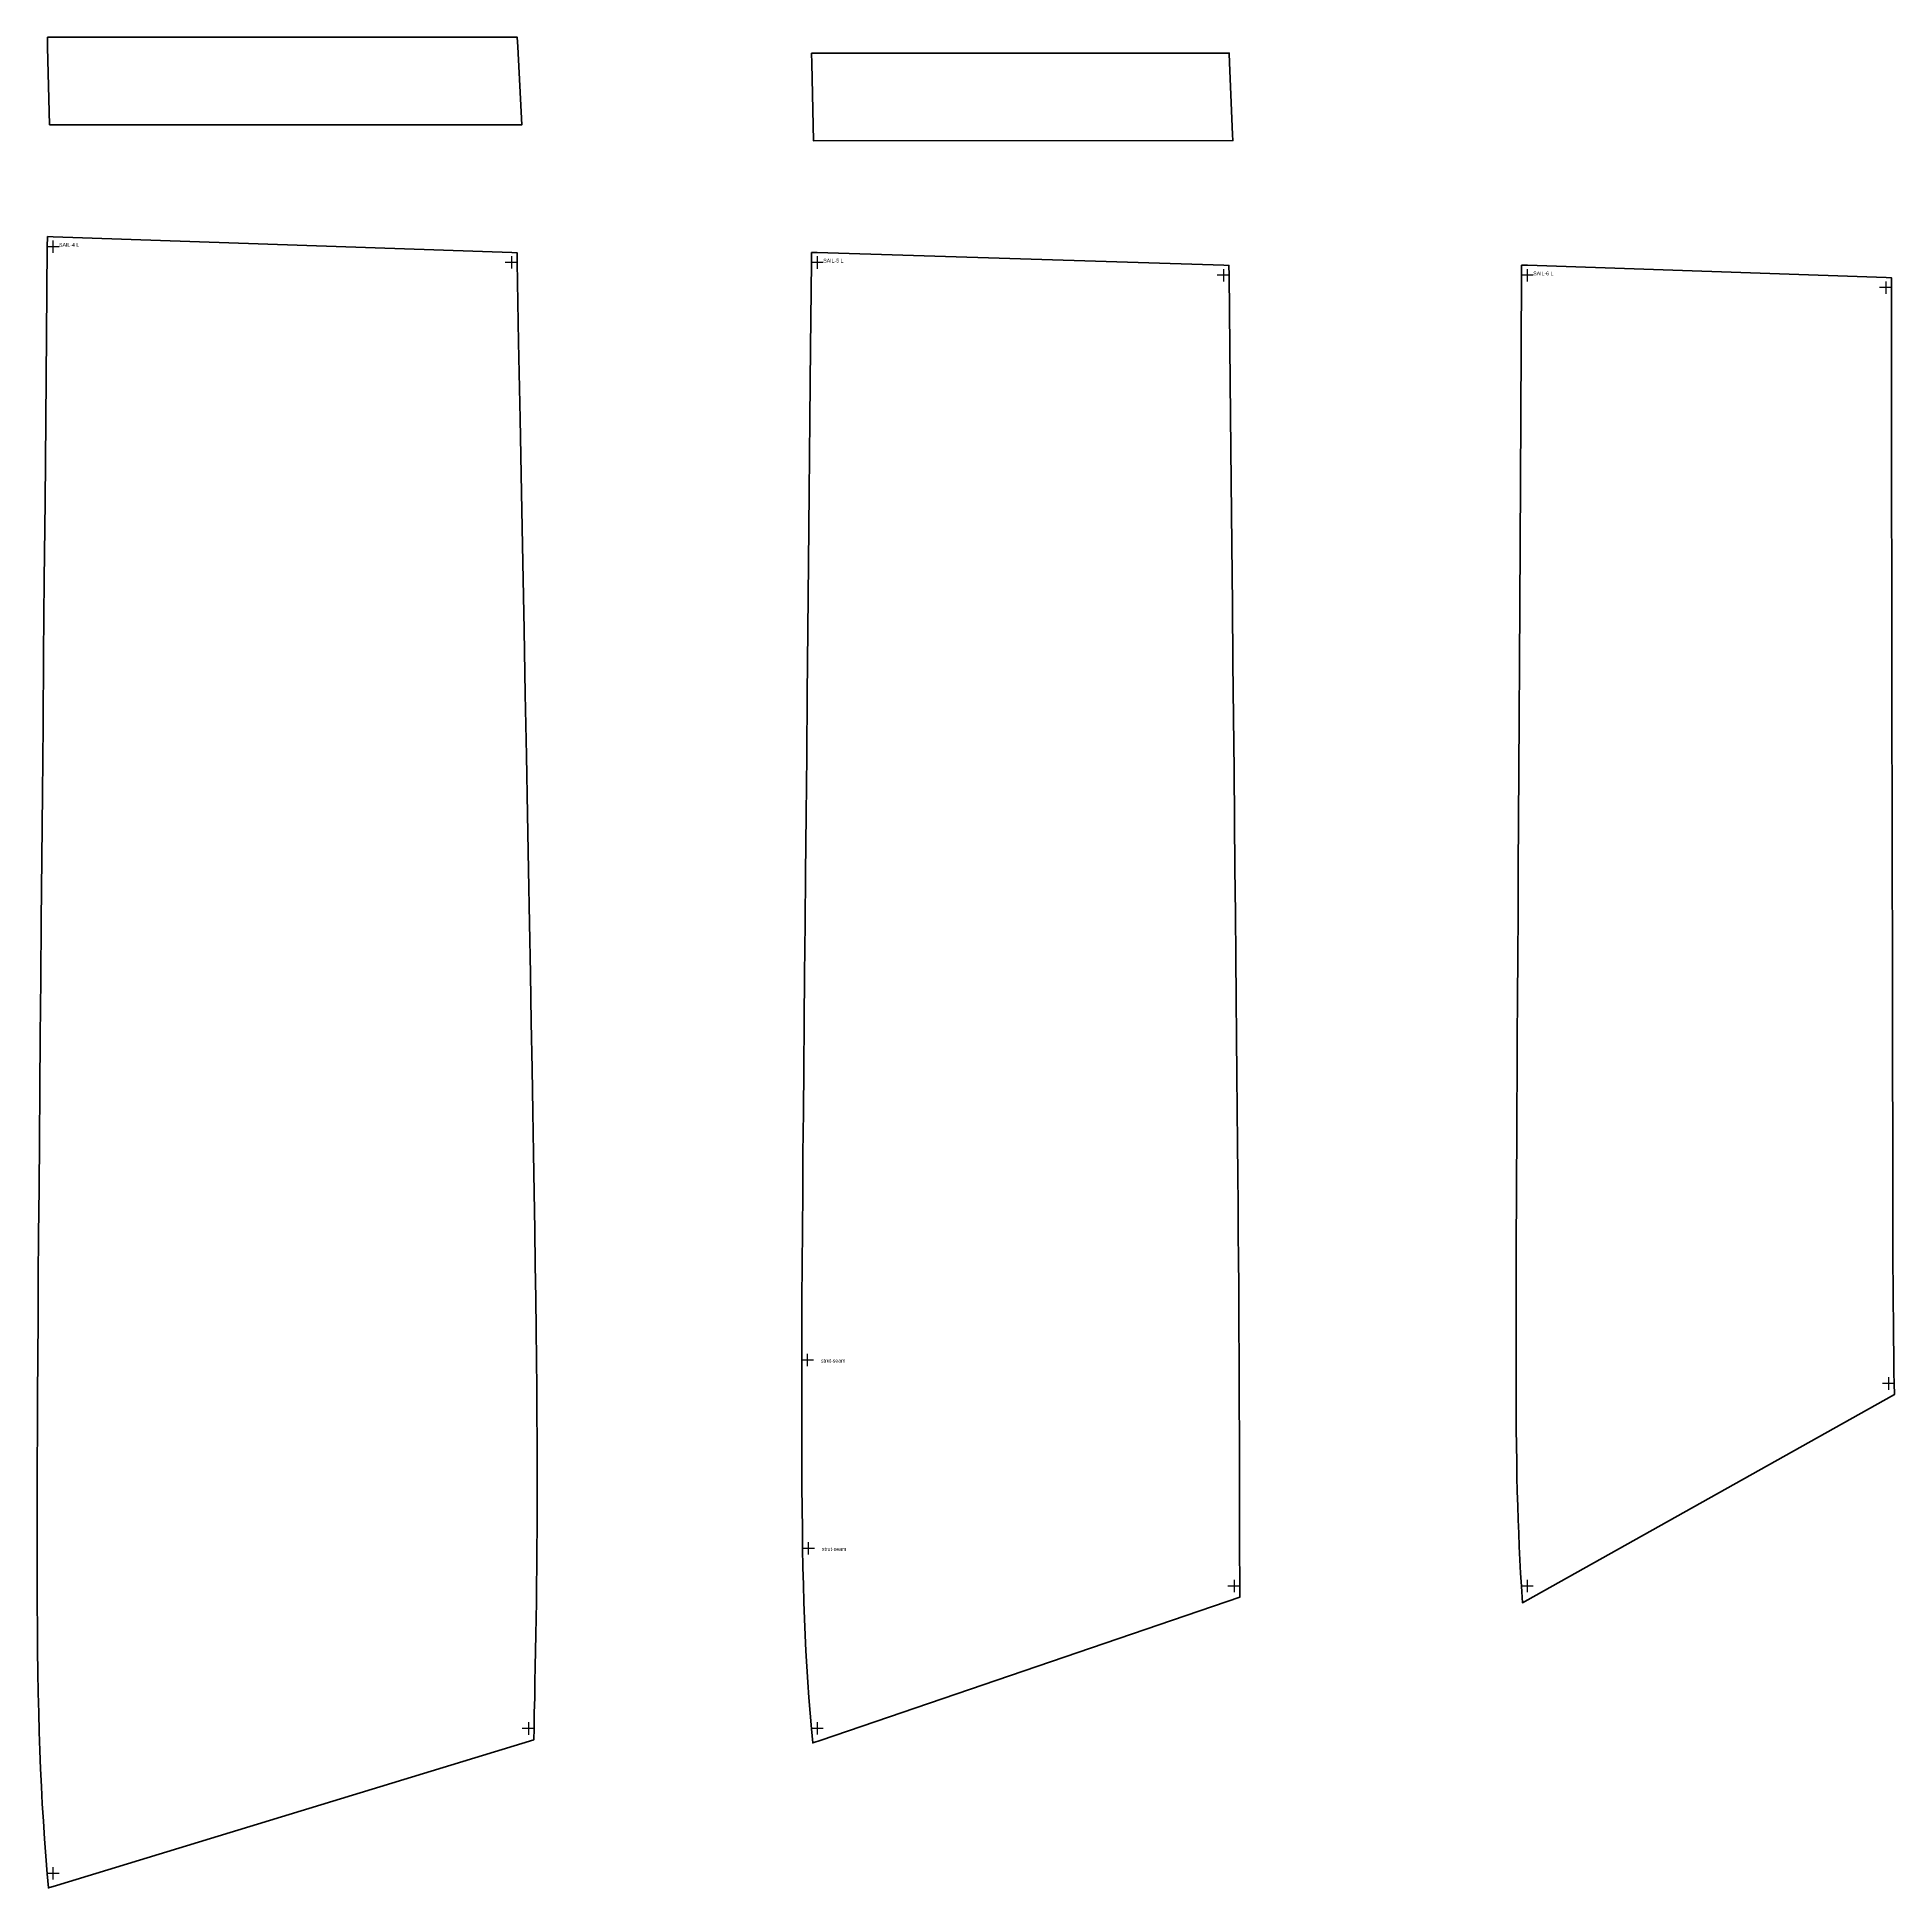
# Model space of a CAD drawing. Header units: millimetres. Extents: x -5850 to 7569, y -5370 to 4550.
# Drawn here: x 2288 to 3779, y 1162 to 2646 of the extents above; entities that cross this region are included whole.
import ezdxf

# ---------------------------------------------------------------- set-up
doc = ezdxf.new("R2010")
doc.units = ezdxf.units.MM
doc.layers.add('CUT', color=6, linetype='Continuous', lineweight=50)
doc.layers.add('PEN', color=5, linetype='Continuous')
doc.layers.add('TEXT', color=3, linetype='Continuous')

msp = doc.modelspace()

# ---------------------------------------------------------------- linework, layer by layer
at = {"layer": 'CUT'}
for points in [[(2296.5, 2646.4), (2296.7, 2638.3), (2298.3, 2576.1), (2677.3, 2576.1), (2674, 2638.7), (2673.6, 2646.4), (2296.5, 2646.4)], [(2909.8, 2633.7), (2910, 2625.6), (2911.3, 2563.3), (3247.9, 2563.4), (3247.7, 2568.4), (3245.3, 2625.9), (3245, 2633.7), (2909.8, 2633.7)], [(2296.5, 2486.4), (2296.4, 2478.3), (2295.8, 2407.3), (2295.2, 2339.1), (2294.6, 2273.7), (2294, 2211.2), (2293.5, 2151.5), (2293, 2094.2), (2292.5, 2039.6), (2292, 1987.4), (2291.6, 1937.7), (2291.2, 1890.2), (2290.8, 1845.1), (2290.4, 1802.2), (2290.1, 1761.4), (2289.8, 1722.6), (2289.5, 1685.8), (2289.2, 1650.9), (2289, 1617.8), (2288.8, 1586.4), (2288.7, 1556.8), (2288.5, 1528.7), (2288.4, 1502.1), (2288.3, 1477), (2288.3, 1453.2), (2288.3, 1430.7), (2288.3, 1409.4), (2288.4, 1389.2), (2288.5, 1370), (2288.7, 1351.9), (2288.9, 1334.5), (2289.2, 1317.9), (2289.6, 1301.9), (2290, 1286.6), (2290.5, 1271.6), (2291, 1257.1), (2291.7, 1242.9), (2292.4, 1228.8), (2293.3, 1214.9), (2294.2, 1200.9), (2295.3, 1186.9), (2296.4, 1172.7), (2297.3, 1161.5), (2297.3, 1161.5), (2303.8, 1163.5), (2686.9, 1280.3), (2686.9, 1280.3), (2687.1, 1289.3), (2687.3, 1301.9), (2687.6, 1314.3), (2687.8, 1326.9), (2688.1, 1339.2), (2688.3, 1351.8), (2688.5, 1364.7), (2688.8, 1377.5), (2689, 1391), (2689.1, 1404.7), (2689.3, 1419.2), (2689.4, 1434.1), (2689.5, 1449.7), (2689.6, 1466.2), (2689.6, 1483.4), (2689.6, 1501.7), (2689.5, 1520.9), (2689.4, 1541.2), (2689.2, 1562.6), (2689, 1585.2), (2688.7, 1609.3), (2688.4, 1634.6), (2688.1, 1661.2), (2687.7, 1689.7), (2687.2, 1719.5), (2686.7, 1751), (2686.2, 1784.2), (2685.6, 1818.7), (2684.9, 1856), (2684.2, 1894.8), (2683.5, 1935.5), (2682.7, 1978.2), (2681.9, 2023.1), (2681, 2070.1), (2680, 2119.4), (2679.1, 2170.9), (2678, 2225), (2677, 2281.2), (2675.9, 2340.3), (2674.7, 2401.7), (2673.5, 2465.8), (2673.4, 2473.5), (2673.4, 2473.5), (2669.3, 2473.7), (2301.2, 2486.3), (2296.5, 2486.4)], [(2909.8, 2473.7), (2909.7, 2465.6), (2909, 2397.4), (2908.5, 2340), (2907.9, 2281.1), (2907.4, 2224.7), (2906.9, 2170.7), (2906.3, 2119.1), (2905.9, 2069.9), (2905.4, 2022.8), (2905, 1975.3), (2904.6, 1935.2), (2904.2, 1894.5), (2903.8, 1855.8), (2903.5, 1819), (2903.2, 1784), (2902.9, 1750.8), (2902.7, 1719.3), (2902.5, 1689.4), (2902.3, 1661.1), (2902.1, 1634.4), (2902, 1609), (2901.9, 1585.1), (2901.9, 1562.4), (2901.9, 1540.9), (2901.9, 1520.6), (2901.9, 1501.4), (2902, 1483.2), (2902.2, 1466), (2902.4, 1449.5), (2902.6, 1433.8), (2902.9, 1418.9), (2903.3, 1404.6), (2903.7, 1390.7), (2904.2, 1377.3), (2904.7, 1364.3), (2905.3, 1351.6), (2906.1, 1339), (2906.8, 1326.6), (2907.7, 1314.2), (2908.7, 1301.7), (2909.7, 1289.2), (2910.7, 1277.8), (2910.7, 1277.8), (2917.4, 1280.1), (3253.4, 1394.7), (3253.4, 1394.7), (3253.4, 1403.7), (3253.4, 1414.4), (3253.3, 1424.9), (3253.3, 1435.5), (3253.3, 1446.2), (3253.3, 1457.1), (3253.3, 1468.2), (3253.2, 1479.6), (3253.2, 1491.4), (3253.2, 1503.6), (3253.2, 1516.3), (3253.2, 1529.7), (3253.1, 1543.7), (3253.1, 1558.4), (3253, 1573.8), (3252.9, 1590.2), (3252.8, 1607.4), (3252.7, 1625.7), (3252.6, 1644.9), (3252.5, 1665.3), (3252.3, 1686.8), (3252.1, 1709.6), (3251.9, 1733.6), (3251.7, 1759), (3251.5, 1785.8), (3251.2, 1814.1), (3250.9, 1843.9), (3250.6, 1875.3), (3250.3, 1908.3), (3250, 1943.1), (3249.6, 1979.6), (3249.3, 2018), (3248.9, 2058.2), (3248.4, 2100.5), (3248, 2144.6), (3247.5, 2191), (3247, 2239.3), (3246.5, 2289.9), (3246, 2342.8), (3245.5, 2398), (3244.9, 2455.5), (3244.8, 2463.3), (3244.8, 2463.3), (3240.7, 2463.4), (2914.4, 2473.6), (2909.8, 2473.7)], [(3479.5, 2463.6), (3479.5, 2455.4), (3479.2, 2397.9), (3478.9, 2342.7), (3478.7, 2289.9), (3478.4, 2239.3), (3478.2, 2190.9), (3477.9, 2144.6), (3477.7, 2100.4), (3477.4, 2058.2), (3477.2, 2017.9), (3477, 1979.6), (3476.8, 1943.1), (3476.6, 1908.3), (3476.4, 1875.3), (3476.2, 1843.9), (3476.1, 1814.1), (3475.9, 1785.8), (3475.8, 1759), (3475.6, 1733.6), (3475.5, 1709.6), (3475.4, 1686.8), (3475.4, 1665.3), (3475.3, 1644.9), (3475.2, 1625.6), (3475.2, 1607.4), (3475.2, 1590.2), (3475.2, 1573.8), (3475.3, 1558.3), (3475.3, 1543.6), (3475.4, 1529.7), (3475.6, 1516.2), (3475.7, 1503.5), (3475.9, 1491.3), (3476.2, 1479.5), (3476.5, 1468), (3476.8, 1456.9), (3477.3, 1446), (3477.7, 1435.3), (3478.3, 1424.6), (3478.8, 1414.1), (3479.5, 1403.5), (3480.3, 1390.2), (3480.3, 1390.2), (3488.9, 1395), (3778.9, 1557.3), (3778.9, 1557.3), (3778.7, 1566.3), (3778.5, 1574.8), (3778.4, 1583.4), (3778.3, 1591.8), (3778.1, 1600.6), (3778, 1609.4), (3778, 1618.6), (3777.9, 1628.1), (3777.8, 1637.8), (3777.8, 1648), (3777.7, 1658.6), (3777.7, 1669.7), (3777.7, 1681.4), (3777.6, 1693.7), (3777.6, 1706.7), (3777.6, 1720.4), (3777.5, 1734.8), (3777.5, 1750.1), (3777.5, 1766.2), (3777.5, 1783.3), (3777.4, 1801.4), (3777.4, 1820.5), (3777.4, 1840.6), (3777.3, 1861.9), (3777.3, 1884.4), (3777.2, 1908.1), (3777.2, 1933.1), (3777.1, 1959.4), (3777.1, 1987.1), (3777, 2016.2), (3777, 2046.8), (3776.9, 2078.9), (3776.8, 2112.7), (3776.8, 2148), (3776.7, 2185.1), (3776.7, 2223.8), (3776.6, 2264.4), (3776.6, 2306.8), (3776.5, 2351.1), (3776.4, 2397.3), (3776.4, 2445.5), (3776.4, 2453.4), (3776.4, 2453.4), (3772.2, 2453.5), (3484.3, 2463.4), (3479.5, 2463.6)]]:
    msp.add_lwpolyline(points, dxfattribs=at)
at = {"layer": 'PEN'}
for p, q in [((2305.9, 2478.3), (2295.9, 2478.3)), ((2300.9, 2483.3), (2300.9, 2473.3)), ((2674, 2465.7), (2664, 2465.7)), ((2669, 2470.7), (2669, 2460.7)), ((2919.2, 2465.6), (2909.2, 2465.6)), ((2914.2, 2470.6), (2914.2, 2460.6)), ((3240.4, 2460.4), (3240.4, 2450.4)), ((3484, 2460.4), (3484, 2450.4)), ((3245.4, 2455.4), (3235.4, 2455.4)), ((3489, 2455.4), (3479, 2455.4)), ((3776.9, 2445.5), (3766.9, 2445.5)), ((3771.9, 2450.5), (3771.9, 2440.5)), ((2911.4, 1585), (2901.4, 1585)), ((2906.4, 1590), (2906.4, 1580)), ((3779.2, 1566.2), (3769.2, 1566.2)), ((3774.2, 1571.2), (3774.2, 1561.2)), ((2912.1, 1433.9), (2902.1, 1433.9)), ((2907.1, 1438.9), (2907.1, 1428.9)), ((3253.9, 1403.7), (3243.9, 1403.7)), ((3248.9, 1408.7), (3248.9, 1398.7)), ((3489, 1403.7), (3479, 1403.7)), ((3484, 1408.7), (3484, 1398.7)), ((2687.6, 1289.4), (2677.6, 1289.4)), ((2682.6, 1294.4), (2682.6, 1284.4)), ((2919.2, 1289.5), (2909.2, 1289.5)), ((2914.2, 1294.5), (2914.2, 1284.5)), ((2300.9, 1178.1), (2300.9, 1168.1)), ((2305.9, 1173.1), (2295.9, 1173.1))]:
    msp.add_line(p, q, dxfattribs=at)

# ---------------------------------------------------------------- texts
at = {"layer": 'TEXT'}
for s, p in [('SAIL-4 L', (2305.9, 2478.3)), ('SAIL-5 L', (2919.2, 2465.6)), ('SAIL-6 L', (3489, 2455.4))]:
    msp.add_text(s, height=3, dxfattribs=at).set_placement(p)
at = {"layer": 'text'}
for p in [(2917.4, 1583), (2918.1, 1431.9)]:
    msp.add_text('strut-seam', height=3, dxfattribs=at).set_placement(p)

doc.saveas('drawing.dxf')
